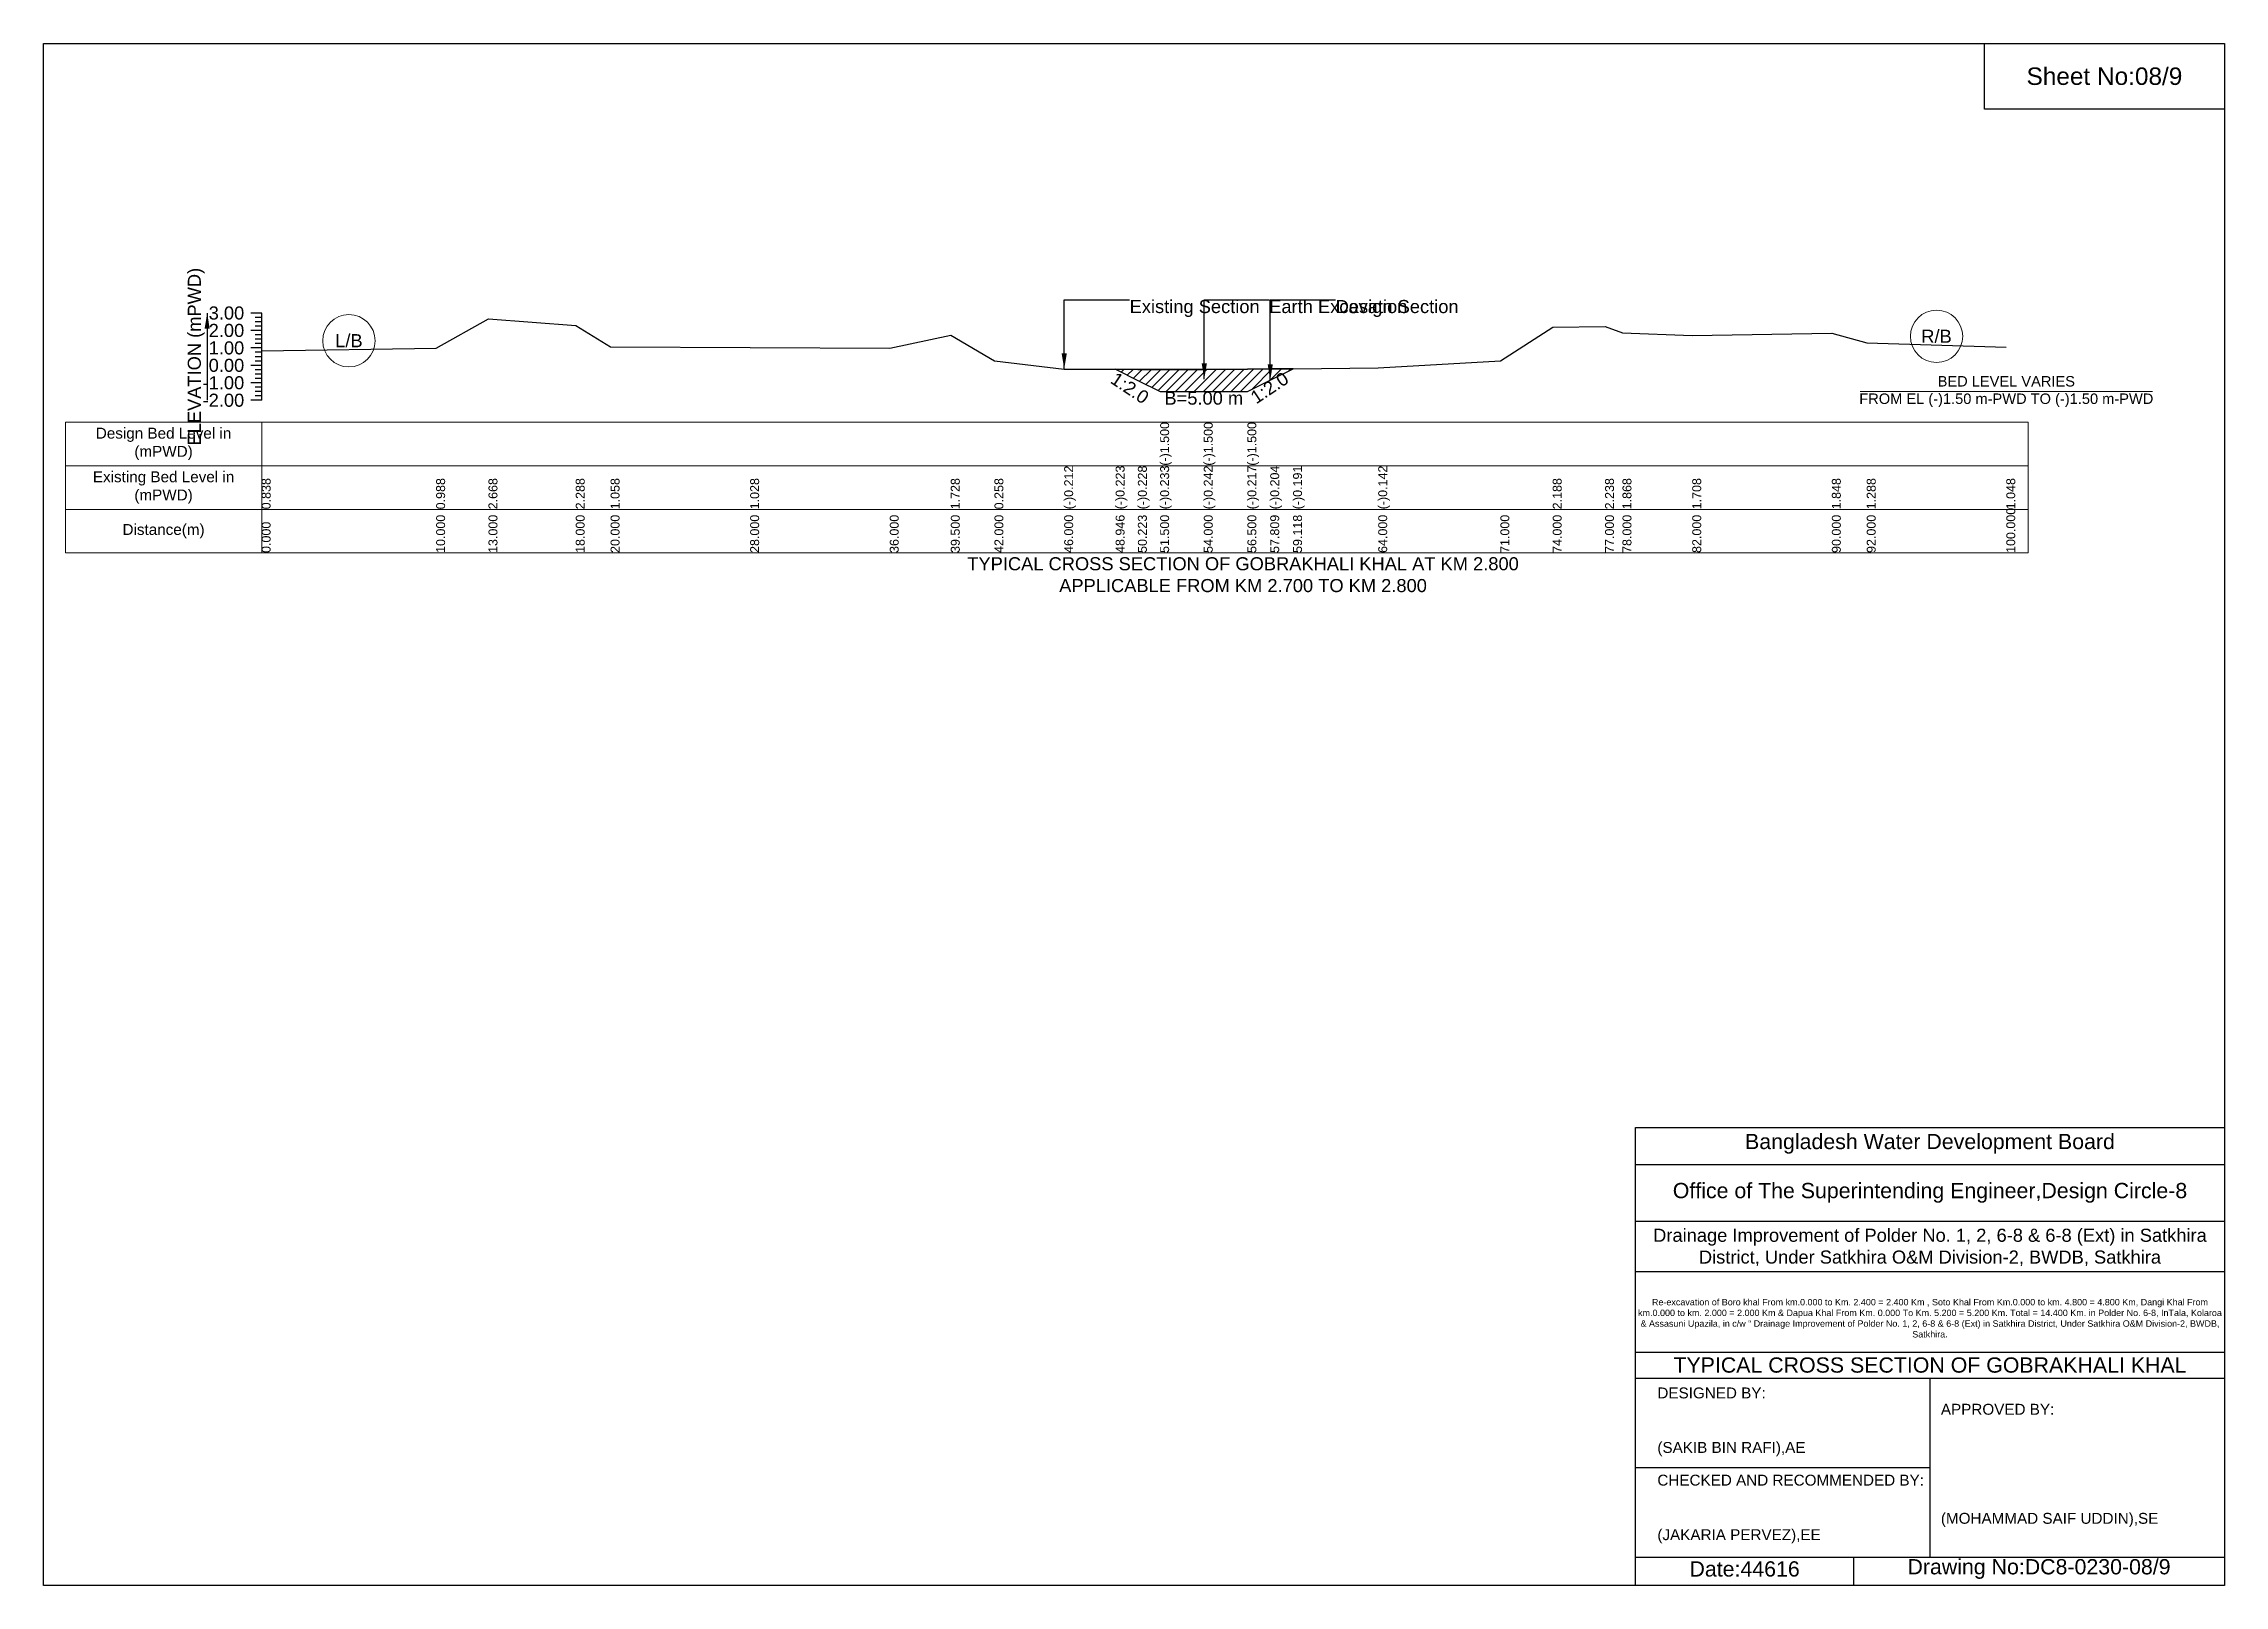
# Model space of a CAD drawing. Header units: inches. Extents: x 91000 to 278000, y -5656 to 20000.
# Drawn here: x 170000 to 178000, y 4344 to 10000 of the extents above; entities that cross this region are included whole.
import ezdxf

# ---------------------------------------------------------------- set-up
doc = ezdxf.new("R2010")
doc.units = ezdxf.units.IN
doc.header["$LTSCALE"] = 7
doc.header["$MEASUREMENT"] = 0
for name, color, linetype, lineweight in [('Cross section Data Border', 7, 'Continuous', 9), ('Cross Section Labels', 7, 'Continuous', 9), ('Existing_Bed_Level for Xsection', 7, 'Continuous', 25)]:
    doc.layers.add(name, color=color, linetype=linetype, lineweight=lineweight)
doc.styles.get("Standard").update_dxf_attribs({"font": 'arial.ttf'})
doc.dimstyles.get("Standard").update_dxf_attribs({"dimtxt": 0.18, "dimasz": 0.18, "dimexe": 0.18, "dimexo": 0.0625, "dimgap": 0.09, "dimtad": 0, "dimtih": 1, "dimtoh": 1, "dimdec": 4, "dimzin": 0, "dimdsep": 46, "dimtxsty": 'Standard', "dimcen": 0.09, "dimadec": 0, "dimazin": 0, "dimtfac": 1, "dimtdec": 4, "dimtofl": 0, "dimtmove": 0, "dimatfit": 3, "dimfxl": 1, "dimtolj": 1, "dimtzin": 0, "dimarcsym": 0})

msp = doc.modelspace()

# ---------------------------------------------------------------- texts
at = {"attachment_point": 5}
for s, insert, char_height in [('Sheet No:08/9', (177560, 9880), 64), ('Bangladesh Water Development Board', (176920, 5964), 56), ('Office of The Superintending Engineer,Design Circle-8', (176920, 5784), 56)]:
    msp.add_mtext(s, dxfattribs=dict(at, insert=insert, char_height=char_height))
for s, insert, char_height, width, attachment_point in [('Drainage Improvement of Polder No. 1, 2, 6-8 & 6-8 (Ext) in Satkhira District, Under Satkhira O&M Division-2, BWDB, Satkhira', (176920, 5584), 48, 2240, 5), ('Re-excavation of Boro khal From km.0.000 to Km. 2.400 = 2.400 Km , Soto Khal From Km.0.000 to km. 4.800 = 4.800 Km, Dangi Khal From km.0.000 to km. 2.000 = 2.000 Km & Dapua Khal From Km. 0.000 To Km. 5.200 = 5.200 Km. Total = 14.400 Km. in Polder No. 6-8, InTala, Kolaroa & Assasuni Upazila, in c/w “ Drainage Improvement of Polder No. 1, 2, 6-8 & 6-8 (Ext) in Satkhira District, Under Satkhira O&M Division-2, BWDB, Satkhira.', (176920, 5324), 23.565, 2160, 5), ('TYPICAL CROSS SECTION OF GOBRAKHALI KHAL', (176920, 5152), 56, 2240, 5), ('DESIGNED BY:^J^J^J(SAKIB BIN RAFI),AE', (175920, 4944), 40, 1120, 4), ('APPROVED BY:^J^J^J^J^J^J(MOHAMMAD SAIF UDDIN),SE', (176960, 4784), 40, 1120, 4), ('CHECKED AND RECOMMENDED BY:^J^J^J(JAKARIA PERVEZ),EE', (175920, 4624), 40, 1120, 4), ('Date:44616', (176240, 4404), 56, 1120, 5), ('Drawing No:DC8-0230-08/9', (177320, 4404), 56, 1760, 5)]:
    msp.add_mtext(s, dxfattribs=dict(insert=insert, char_height=char_height, width=width, attachment_point=attachment_point))
at = {"layer": 'Cross section Data Border', "char_height": 40, "width": 640, "attachment_point": 5}
for s, insert in [('Design Bed Level in (mPWD)', (170440, 8531.5)), ('Existing Bed Level in (mPWD)', (170440, 8371.5)), ('Distance(m)', (170440, 8211.5))]:
    msp.add_mtext(s, dxfattribs=dict(at, insert=insert))
at = {"layer": 'Cross Section Labels'}
for s, insert, char_height, attachment_point in [('Existing Section', (173984, 9059.5), 48, 1), ('Earth Excavation', (174496, 9059.5), 48, 1), ('Design Section', (174739.8, 9059.5), 48, 1), ('L/B', (171120, 8909.9), 48, 5), ('R/B', (176944, 8926.2), 48, 5), ('B=5.00 m', (174256, 8723.5), 48, 2), ('BED LEVEL VARIES ^JFROM EL (-)1.50 m-PWD TO (-)1.50 m-PWD', (177200, 8723.5), 38.4, 5), ('TYPICAL CROSS SECTION OF GOBRAKHALI KHAL AT KM 2.800^JAPPLICABLE FROM KM 2.700 TO KM 2.800', (174400, 8051.5), 48, 5)]:
    msp.add_mtext(s, dxfattribs=dict(at, insert=insert, char_height=char_height, attachment_point=attachment_point))
at = {"layer": 'Cross Section Labels', "char_height": 48, "attachment_point": 2}
for insert, rotation in [((173998.3, 8756.4), 326.30993), ((174483.8, 8757.4), 33.69007)]:
    msp.add_mtext('1:2.0', dxfattribs=dict(at, insert=insert, rotation=rotation))
at = {"layer": 'Existing_Bed_Level for Xsection', "rotation": 90}
for s, insert, char_height, attachment_point in [('ELEVATION (mPWD)', (170560, 8851.5), 48, 5), ('(-)1.500', (174096, 8451.5), 32.8, 1), ('(-)1.500', (174256, 8451.5), 32.8, 1), ('(-)1.500', (174416, 8451.5), 32.8, 1), ('0.838', (170800, 8291.5), 32.8, 1), ('0.988', (171440, 8291.5), 32.8, 1), ('2.668', (171632, 8291.5), 32.8, 1), ('2.288', (171952, 8291.5), 32.8, 1), ('1.058', (172080, 8291.5), 32.8, 1), ('1.028', (172592, 8291.5), 32.8, 1), ('1.728', (173328, 8291.5), 32.8, 1), ('0.258', (173488, 8291.5), 32.8, 1), ('(-)0.212', (173744, 8291.5), 32.8, 1), ('(-)0.223', (173932.6, 8291.5), 32.8, 1), ('(-)0.228', (174014.3, 8291.5), 32.8, 1), ('(-)0.233', (174096, 8291.5), 32.8, 1), ('(-)0.242', (174256, 8291.5), 32.8, 1), ('(-)0.217', (174416, 8291.5), 32.8, 1), ('(-)0.204', (174499.8, 8291.5), 32.8, 1), ('(-)0.191', (174583.6, 8291.5), 32.8, 1), ('(-)0.142', (174896, 8291.5), 32.8, 1), ('2.188', (175536, 8291.5), 32.8, 1), ('2.238', (175728, 8291.5), 32.8, 1), ('1.868', (175792, 8291.5), 32.8, 1), ('1.708', (176048, 8291.5), 32.8, 1), ('1.848', (176560, 8291.5), 32.8, 1), ('1.288', (176688, 8291.5), 32.8, 1), ('1.048', (177200, 8291.5), 32.8, 1), ('0.000', (170800, 8131.5), 32.8, 1), ('10.000', (171440, 8131.5), 32.8, 1), ('13.000', (171632, 8131.5), 32.8, 1), ('18.000', (171952, 8131.5), 32.8, 1), ('20.000', (172080, 8131.5), 32.8, 1), ('28.000', (172592, 8131.5), 32.8, 1), ('36.000', (173104, 8131.5), 32.8, 1), ('39.500', (173328, 8131.5), 32.8, 1), ('42.000', (173488, 8131.5), 32.8, 1), ('46.000', (173744, 8131.5), 32.8, 1), ('48.946', (173932.6, 8131.5), 32.8, 1), ('50.223', (174014.3, 8131.5), 32.8, 1), ('51.500', (174096, 8131.5), 32.8, 1), ('54.000', (174256, 8131.5), 32.8, 1), ('56.500', (174416, 8131.5), 32.8, 1), ('57.809', (174499.8, 8131.5), 32.8, 1), ('59.118', (174583.6, 8131.5), 32.8, 1), ('64.000', (174896, 8131.5), 32.8, 1), ('71.000', (175344, 8131.5), 32.8, 1), ('74.000', (175536, 8131.5), 32.8, 1), ('77.000', (175728, 8131.5), 32.8, 1), ('78.000', (175792, 8131.5), 32.8, 1), ('82.000', (176048, 8131.5), 32.8, 1), ('90.000', (176560, 8131.5), 32.8, 1), ('92.000', (176688, 8131.5), 32.8, 1), ('100.000', (177200, 8131.5), 32.8, 1)]:
    msp.add_mtext(s, dxfattribs=dict(at, insert=insert, char_height=char_height, attachment_point=attachment_point))
at = {"layer": 'Existing_Bed_Level for Xsection', "char_height": 48, "attachment_point": 6}
for s, insert in [('3.00', (170736, 9011.5)), ('2.00', (170736, 8947.5)), ('1.00', (170736, 8883.5)), ('0.00', (170736, 8819.5)), ('-1.00', (170736, 8755.5)), ('-2.00', (170736, 8691.5))]:
    msp.add_mtext(s, dxfattribs=dict(at, insert=insert))

# ---------------------------------------------------------------- hatches: boundary and pattern name
at = {"layer": 'Existing_Bed_Level for Xsection'}
h = msp.add_hatch(dxfattribs=at)
h.set_pattern_fill('ANSI31', color=256, scale=192, style=0)
h.paths.add_polyline_path([(173932.6, 8805.2), (174014.3, 8764.4), (174096, 8723.5), (174256, 8723.5), (174416, 8723.5), (174499.8, 8765.4), (174583.6, 8807.3), (174499.8, 8806.4), (174416, 8805.6), (174256, 8804), (174096, 8804.6), (174014.3, 8804.9)])

# ---------------------------------------------------------------- linework, layer by layer
for points in [[(170000, 10000), (178000, 10000), (178000, 4344), (170000, 4344)], [(177120, 10000), (178000, 10000), (178000, 9760), (177120, 9760)]]:
    msp.add_lwpolyline(points, close=True)
for points in [[(175840, 4344), (175840, 6024), (178000, 6024)], [(175840, 5888), (178000, 5888)], [(175840, 5680), (178000, 5680)], [(175840, 5496), (178000, 5496)], [(175840, 5200), (178000, 5200)], [(175840, 5104), (178000, 5104)], [(176920, 5104), (176920, 4448)], [(175840, 4776), (176920, 4776)], [(175840, 4448), (178000, 4448)], [(176640, 4448), (176640, 4344)]]:
    msp.add_lwpolyline(points)
at = {"layer": 'Cross section Data Border'}
msp.add_lwpolyline([(170080, 8611.5), (177280, 8611.5), (177280, 8131.5), (170080, 8131.5)], close=True, dxfattribs=at)
for points in [[(170800, 8611.5), (170800, 8131.5)], [(170080, 8451.5), (177280, 8451.5)], [(170080, 8291.5), (177280, 8291.5)]]:
    msp.add_lwpolyline(points, dxfattribs=at)
at = {"layer": 'Cross Section Labels'}
msp.add_lwpolyline([(176664.2, 8723.5), (177735.8, 8723.5)], dxfattribs=at)
for centre in [(171120, 8909.9), (176944, 8926.2)]:
    msp.add_circle(centre, 96, dxfattribs=at)
at = {"layer": 'Existing_Bed_Level for Xsection'}
for points in [[(170800, 9011.5), (170760, 9011.5)], [(170800, 8995.5), (170776, 8995.5)], [(170800, 8979.5), (170776, 8979.5)], [(170800, 8963.5), (170776, 8963.5)], [(170800, 8691.5), (170800, 8755.5), (170800, 8819.5), (170800, 8883.5), (170800, 8947.5), (170800, 9011.5)], [(170800, 8873.1), (171440, 8882.7), (171632, 8990.2), (171952, 8965.9), (172080, 8887.2), (172592, 8885.3), (173104, 8882.7), (173328, 8930.1), (173488, 8836), (173744, 8805.9), (173932.6, 8805.2), (174014.3, 8804.9), (174096, 8804.6), (174096, 8804.6), (174256, 8804), (174256, 8804), (174416, 8805.6), (174416, 8805.6), (174499.8, 8806.4), (174583.6, 8807.3), (174896, 8810.4), (175344, 8836), (175536, 8959.5), (175728, 8962.7), (175792, 8939), (176048, 8928.8), (176560, 8937.8), (176688, 8901.9), (177200, 8886.6)], [(170800, 8947.5), (170760, 8947.5)], [(170800, 8883.5), (170760, 8883.5)], [(170800, 8931.5), (170776, 8931.5)], [(170800, 8915.5), (170776, 8915.5)], [(170800, 8899.5), (170776, 8899.5)], [(170800, 8819.5), (170760, 8819.5)], [(170800, 8867.5), (170776, 8867.5)], [(170800, 8851.5), (170776, 8851.5)], [(170800, 8835.5), (170776, 8835.5)], [(170800, 8803.5), (170776, 8803.5)], [(170800, 8755.5), (170760, 8755.5)], [(170800, 8787.5), (170776, 8787.5)], [(170800, 8771.5), (170776, 8771.5)], [(170800, 8739.5), (170776, 8739.5)], [(170800, 8723.5), (170776, 8723.5)], [(170800, 8691.5), (170760, 8691.5)], [(170800, 8707.5), (170776, 8707.5)]]:
    msp.add_lwpolyline(points, dxfattribs=at)
msp.add_lwpolyline([(173932.6, 8805.2), (174014.3, 8764.4), (174096, 8723.5), (174096, 8723.5), (174256, 8723.5), (174256, 8723.5), (174416, 8723.5), (174416, 8723.5), (174499.8, 8765.4), (174583.6, 8807.3), (174499.8, 8806.4), (174416, 8805.6), (174416, 8805.6), (174256, 8804), (174256, 8804), (174096, 8804.6), (174096, 8804.6), (174014.3, 8804.9)], close=True, dxfattribs=at)

msp.set_redraw_order([(e.dxf.handle, doc.entitydb.next_handle()) for e in msp.query("TEXT MTEXT ATTDEF DIMENSION ARC_DIMENSION")])  # texts and dimensions are drawn at this point

# ---------------------------------------------------------------- leaders
at = {"layer": 'Cross Section Labels', "annotation_type": 0, "has_hookline": 1, "hookline_direction": 0}
for points, text_width in [([(173744, 8805.9), (173744, 9059.5), (173983.9, 9059.5)], 467.2), ([(174257.8, 8768.9), (174257.8, 9059.5), (174495.9, 9059.5)], 497), ([(174499.8, 8765.4), (174499.8, 9059.5), (174739.7, 9059.5)], 441.2)]:
    msp.add_leader(points, dimstyle='Standard', override={"dimasz": 57.6}, dxfattribs=dict(at, text_width=text_width))
at = {"layer": 'Existing_Bed_Level for Xsection'}
msp.add_leader([(170600, 9011.5), (170600, 8691.5)], dimstyle='Standard', override={"dimasz": 57.6}, dxfattribs=at)

doc.saveas('drawing.dxf')
